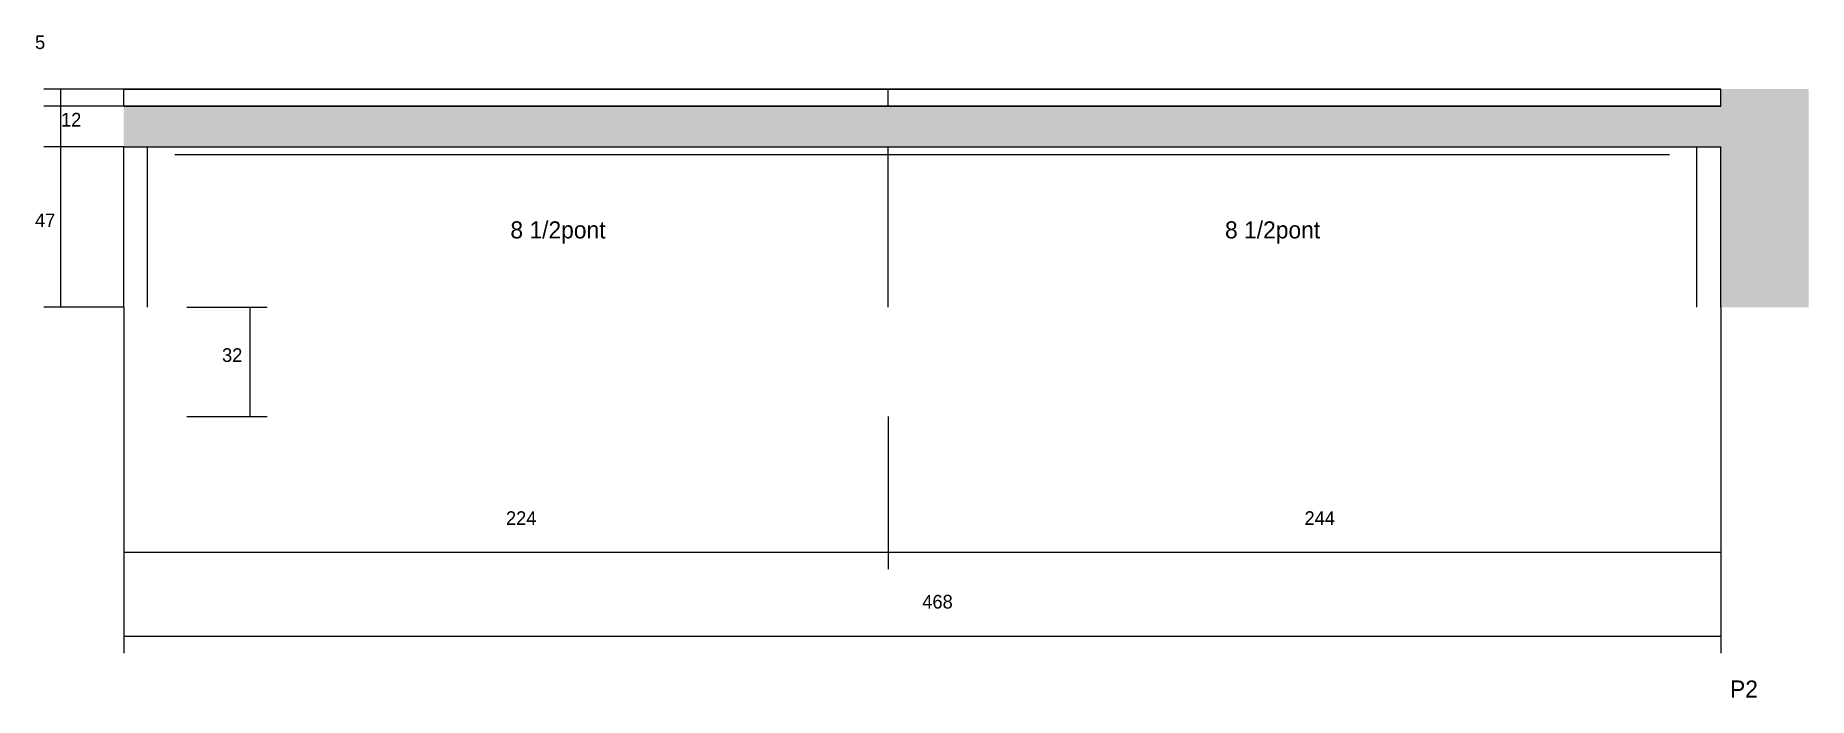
# Model space of a CAD drawing. Header units: metres. Extents: x -2848 to 22762, y -45195 to 1016.
# Drawn here: x 919 to 1438, y -28998 to -28804 of the extents above; entities that cross this region are included whole.
import ezdxf

# ---------------------------------------------------------------- set-up
doc = ezdxf.new("R2010")
doc.units = ezdxf.units.M
for name, color, linetype in [('COTA', 4, 'Continuous'), ('NOMENCLATURA', 7, 'Continuous'), ('Painéis', 200, 'Continuous'), ('SARR_2.2x7', 40, 'Continuous')]:
    doc.layers.add(name, color=color, linetype=linetype)

msp = doc.modelspace()

# ---------------------------------------------------------------- texts
at = {"layer": 'COTA'}
for s, p in [('5', (918.8, -28808)), ('12', (926.4, -28830.7)), ('47', (918.8, -28860.2)), ('32', (973.6, -28899.7)), ('224', (1056.8, -28947.5)), ('244', (1290.8, -28947.5)), ('468', (1178.8, -28972))]:
    msp.add_text(s, height=4, dxfattribs=at).set_placement(p)
at = {"layer": 'NOMENCLATURA'}
for s, p in [('8 1/2pont', (1058.1, -28863.5)), ('8 1/2pont', (1267.5, -28863.5)), ('P2', (1415.5, -28998.1))]:
    msp.add_text(s, height=5, dxfattribs=at).set_placement(p)

# ---------------------------------------------------------------- hatches: boundary and pattern name
at = {"layer": 'COTA'}
h = msp.add_hatch(dxfattribs=at)
h.set_pattern_fill('AR-CONC', scale=0.03)
h.paths.add_polyline_path([(1438.5, -28819.7), (1412.8, -28819.7), (1412.8, -28824.7), (944.8, -28824.7), (944.8, -28836.7), (1412.8, -28836.7), (1412.8, -28883.7), (1438.5, -28883.7)])

# ---------------------------------------------------------------- linework, layer by layer
for p, q in [((944.8, -28819.7), (921.4, -28819.7)), ((926.4, -28824.7), (926.4, -28819.7)), ((944.8, -28824.7), (921.4, -28824.7)), ((944.8, -28824.7), (921.4, -28824.7)), ((926.4, -28836.7), (926.4, -28824.7)), ((944.8, -28836.7), (921.4, -28836.7)), ((944.8, -28836.7), (921.4, -28836.7)), ((926.4, -28883.7), (926.4, -28836.7)), ((944.8, -28883.7), (921.4, -28883.7)), ((944.8, -28883.7), (944.8, -28960.5)), ((944.8, -28883.7), (944.8, -28985.1)), ((963.3, -28883.7), (986.8, -28883.7)), ((981.8, -28915.7), (981.8, -28883.7)), ((1412.8, -28883.7), (1412.8, -28960.5)), ((1412.8, -28883.7), (1412.8, -28985.1)), ((963.3, -28915.7), (986.8, -28915.7)), ((1168.8, -28915.7), (1168.8, -28960.5)), ((1168.8, -28915.7), (1168.8, -28960.5)), ((944.8, -28955.5), (1168.8, -28955.5)), ((1168.8, -28955.5), (1412.8, -28955.5)), ((944.8, -28980.1), (1412.8, -28980.1))]:
    msp.add_line(p, q, dxfattribs=at)
at = {"layer": 'Painéis'}
for p, q in [((944.8, -28819.7), (1412.8, -28819.7)), ((944.8, -28824.7), (944.8, -28819.7)), ((1168.8, -28824.7), (1168.8, -28819.7)), ((1412.8, -28824.7), (1412.8, -28819.7)), ((944.8, -28824.7), (1412.8, -28824.7)), ((944.8, -28836.7), (1412.8, -28836.7)), ((944.8, -28883.7), (944.8, -28836.7)), ((1168.8, -28883.7), (1168.8, -28836.7)), ((1412.8, -28883.7), (1412.8, -28836.7))]:
    msp.add_line(p, q, dxfattribs=at)
for points in [[(1412.8, -28819.7), (944.8, -28819.7)], [(1412.8, -28824.7), (944.8, -28824.7)]]:
    msp.add_lwpolyline(points, dxfattribs=at)
at = {"layer": 'SARR_2.2x7'}
for p, q in [((951.8, -28883.7), (951.8, -28836.7)), ((959.8, -28838.9), (1168.8, -28838.9)), ((1168.8, -28838.9), (1397.8, -28838.9)), ((1405.8, -28883.7), (1405.8, -28836.7))]:
    msp.add_line(p, q, dxfattribs=at)

msp.set_redraw_order([(e.dxf.handle, doc.entitydb.next_handle()) for e in msp.query("TEXT MTEXT ATTDEF DIMENSION ARC_DIMENSION")])  # texts and dimensions are drawn at this point

doc.saveas('drawing.dxf')
